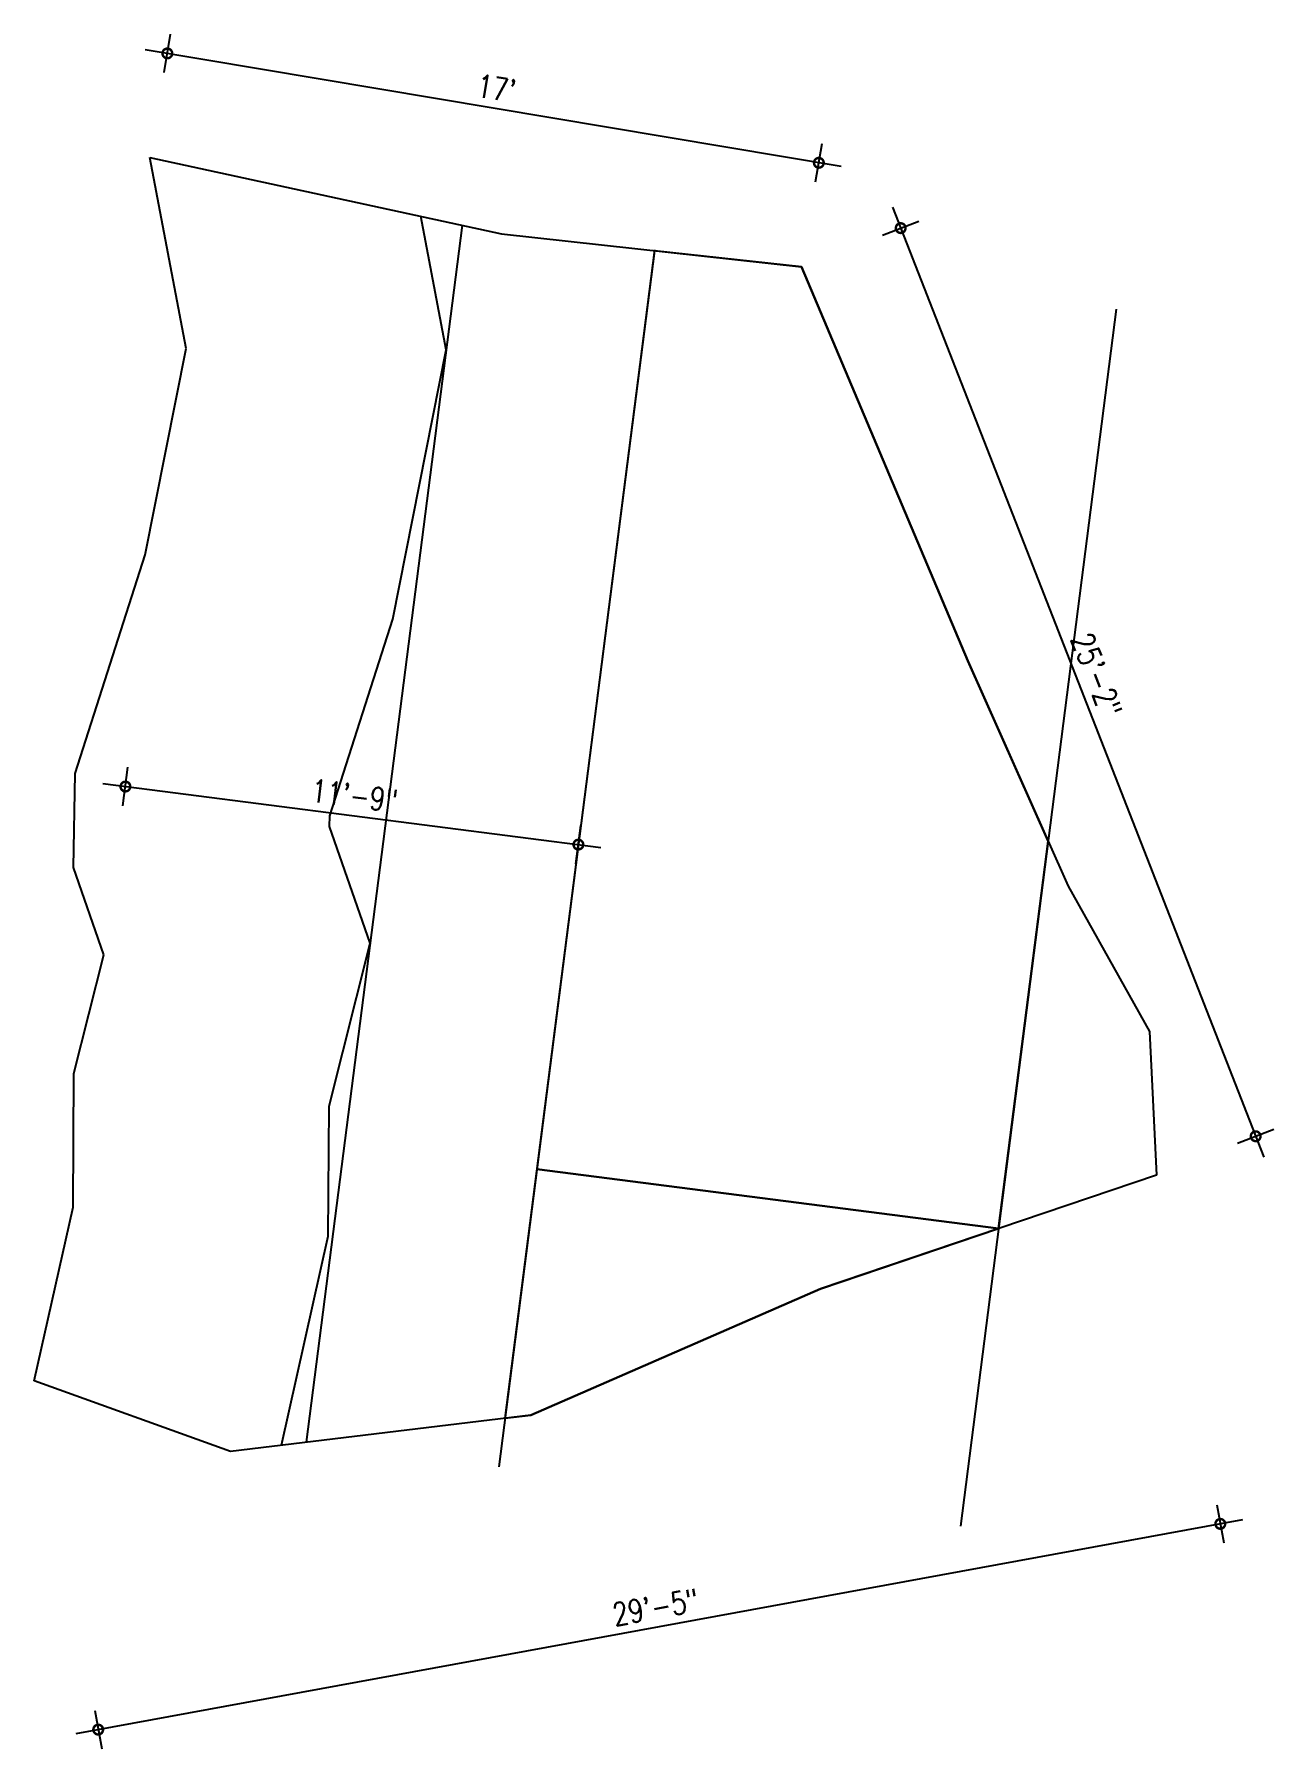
# Model space of a CAD drawing. Header units: inches. Extents: x 376358 to 406049, y -63575 to -53607.
# Drawn here: x 386055 to 386439, y -56744 to -56214 of the extents above; entities that cross this region are included whole.
import ezdxf

# ---------------------------------------------------------------- set-up
doc = ezdxf.new("R2010")
doc.units = ezdxf.units.IN
doc.header["$LTSCALE"] = 2
doc.header["$MEASUREMENT"] = 0
doc.header["$PDMODE"] = 34
doc.layers.get('0').update_dxf_attribs({"linetype": 'CONTINUOUS'})
doc.layers.get('DEFPOINTS').update_dxf_attribs({"color": 141, "linetype": 'CONTINUOUS'})
doc.styles.add('ROMANS', font='Romans.shx', dxfattribs={"width": 0.8})
doc.dimstyles.new('8 SCALE', dxfattribs={"dimscale": 0, "dimtxt": 7, "dimasz": 6, "dimexe": 6, "dimexo": 2, "dimgap": 2, "dimtad": 1, "dimdec": 0, "dimzin": 0, "dimdsep": 46, "dimlunit": 4, "dimtxsty": 'ROMANS', "dimblk": 'DOTSMALL', "dimcen": 0, "dimdle": 7, "dimclrd": 8, "dimclre": 8, "dimclrt": 3, "dimadec": 0, "dimazin": 0, "dimtfac": 1, "dimtdec": 0, "dimtofl": 0, "dimtmove": 2, "dimatfit": 3, "dimfxl": 6, "dimfxlon": 1, "dimtolj": 1, "dimtzin": 0, "dimarcsym": 0})

msp = doc.modelspace()

# ---------------------------------------------------------------- blocks, each defined once
blk = doc.blocks.new('_DOTSMALL')
at = {"color": 0, "linetype": 'ByBlock', "const_width": 0.5}
blk.add_lwpolyline([(-0.0625, 0, 1), (0.0625, 0, 1)], format="xyb", close=True, dxfattribs=at)
blk = doc.blocks.new('*D614')
at = {"color": 8, "lineweight": -2, "ltscale": 0.5, "transparency": 16777216}
for p, q in [((386082.91, -56452.58), (386084.43, -56440.68)), ((386076.72, -56445.74), (386230.74, -56465.48)), ((386223.03, -56470.54), (386224.56, -56458.64))]:
    blk.add_line(p, q, dxfattribs=at)
at = {"layer": 'DEFPOINTS', "color": 0, "ltscale": 0.5, "transparency": 16777216}
for p in [(386223.79, -56464.59), (386076.99, -56498.72), (386217.12, -56516.68)]:
    blk.add_point(p, dxfattribs=at)
at = {"color": 8, "lineweight": -2, "ltscale": 0.5, "transparency": 16777216, "xscale": 6, "yscale": 6, "zscale": 6}
for p, rotation in [((386083.67, -56446.63), 172.6987094236696), ((386223.79, -56464.59), 352.6987094236696)]:
    blk.add_blockref('_DOTSMALL', p, dxfattribs=dict(at, rotation=rotation))
at = {"color": 3, "ltscale": 0.5, "transparency": 16777216, "insert": (386154.51, -56449.49), "char_height": 7, "attachment_point": 5, "rotation": 352.6987, "style": 'ROMANS'}
blk.add_mtext('\\A1;11\'-9"', dxfattribs=at)
blk = doc.blocks.new('*D615')
at = {"color": 8, "lineweight": -2, "ltscale": 0.5, "transparency": 16777216}
for p, q in [((386429.24, -56673.38), (386068.36, -56739.53)), ((386421.27, -56668.74), (386423.44, -56680.54)), ((386074.17, -56732.36), (386076.33, -56744.17))]:
    blk.add_line(p, q, dxfattribs=at)
at = {"layer": 'DEFPOINTS', "color": 0, "ltscale": 0.5, "transparency": 16777216}
for p in [(386402.59, -56566.78), (386055.48, -56630.41), (386075.25, -56738.26)]:
    blk.add_point(p, dxfattribs=at)
at = {"color": 8, "lineweight": -2, "ltscale": 0.5, "transparency": 16777216, "xscale": 6, "yscale": 6, "zscale": 6}
for p, rotation in [((386422.36, -56674.64), 10.38709736987482), ((386075.25, -56738.26), 190.3870973698749)]:
    blk.add_blockref('_DOTSMALL', p, dxfattribs=dict(at, rotation=rotation))
at = {"color": 3, "ltscale": 0.5, "transparency": 16777216, "insert": (386247.69, -56700.39), "char_height": 7, "attachment_point": 5, "rotation": 10.3871, "style": 'ROMANS'}
blk.add_mtext('\\A1;29\'-5"', dxfattribs=at)
blk = doc.blocks.new('*D616')
at = {"color": 8, "lineweight": -2, "ltscale": 0.5, "transparency": 16777216}
for p, q in [((386095.64, -56225.84), (386097.63, -56214.01)), ((386305.09, -56254.9), (386089.73, -56218.77)), ((386297.19, -56259.66), (386299.18, -56247.83))]:
    blk.add_line(p, q, dxfattribs=at)
at = {"layer": 'DEFPOINTS', "color": 0, "ltscale": 0.5, "transparency": 16777216}
for p in [(386096.64, -56219.93), (386091.23, -56252.14), (386292.78, -56285.96)]:
    blk.add_point(p, dxfattribs=at)
at = {"color": 8, "lineweight": -2, "ltscale": 0.5, "transparency": 16777216, "xscale": 6, "yscale": 6, "zscale": 6}
for p, rotation in [((386096.64, -56219.93), 170.4748611746323), ((386298.18, -56253.75), 350.4748611746323)]:
    blk.add_blockref('_DOTSMALL', p, dxfattribs=dict(at, rotation=rotation))
at = {"color": 3, "ltscale": 0.5, "transparency": 16777216, "insert": (386198.43, -56230.75), "char_height": 7, "attachment_point": 5, "rotation": 350.4749, "style": 'ROMANS'}
blk.add_mtext("\\A1;17'", dxfattribs=at)
blk = doc.blocks.new('*D617')
at = {"color": 8, "lineweight": -2, "ltscale": 0.5, "transparency": 16777216}
for p, q in [((386320.94, -56267.43), (386435.85, -56561.29)), ((386317.9, -56276.13), (386329.08, -56271.76)), ((386427.71, -56556.96), (386438.88, -56552.59))]:
    blk.add_line(p, q, dxfattribs=at)
at = {"layer": 'DEFPOINTS', "color": 0, "ltscale": 0.5, "transparency": 16777216}
for p in [(386292.78, -56285.96), (386433.3, -56554.78), (386402.59, -56566.78)]:
    blk.add_point(p, dxfattribs=at)
at = {"color": 8, "lineweight": -2, "ltscale": 0.5, "transparency": 16777216, "xscale": 6, "yscale": 6, "zscale": 6}
for p, rotation in [((386323.49, -56273.95), 111.3562222751313), ((386433.3, -56554.78), 291.3562222751313)]:
    blk.add_blockref('_DOTSMALL', p, dxfattribs=dict(at, rotation=rotation))
at = {"color": 3, "ltscale": 0.5, "transparency": 16777216, "insert": (386384.14, -56412.12), "char_height": 7, "attachment_point": 5, "rotation": 291.3562, "style": 'ROMANS'}
blk.add_mtext('\\A1;25\'-2"', dxfattribs=at)

# ---------------------------------------------------------------- dimensions: what is measured, and where the dimension line sits
at = {"ltscale": 0.5}
for p1, p2, distance, picture, middle in [((386292.78, -56285.96), (386091.23, -56252.14), -32.66, '*D616', (386198.43, -56230.75)), ((386292.78, -56285.96), (386402.59, -56566.78), 32.98, '*D617', (386384.14, -56412.12)), ((386076.99, -56498.72), (386217.12, -56516.68), 52.52, '*D614', (386154.51, -56449.49)), ((386402.59, -56566.78), (386055.48, -56630.41), 109.65, '*D615', (386247.69, -56700.39))]:
    dim = msp.add_aligned_dim(p1=p1, p2=p2, distance=distance, dimstyle='8 SCALE', override={"dimscale": 1}, dxfattribs=at)
    dim.commit()
    dim.dimension.update_dxf_attribs({"geometry": picture, "text_midpoint": middle})

# ---------------------------------------------------------------- linework, layer by layer
at = {"ltscale": 0.5}
for p, q in [((386091.23, -56252.14), (386200.02, -56275.69)), ((386102.44, -56311.21), (386091.23, -56252.14)), ((386182.91, -56311.54), (386175.09, -56270.3)), ((386187.84, -56273.06), (386139.62, -56649.4)), ((386200.02, -56275.69), (386292.78, -56285.96)), ((386247.36, -56280.68), (386199.14, -56657.03)), ((386292.78, -56285.96), (386344.25, -56407.71)), ((386390.19, -56298.98), (386341.97, -56675.33)), ((386089.8, -56375.02), (386102.44, -56311.21)), ((386166.41, -56394.83), (386182.91, -56311.54)), ((386068.1, -56442.64), (386089.8, -56375.02)), ((386146.87, -56455.71), (386166.41, -56394.83)), ((386344.25, -56407.71), (386375.33, -56477.48)), ((386067.57, -56471.7), (386068.1, -56442.64)), ((386146.81, -56459.02), (386146.87, -56455.71)), ((386159.4, -56495.09), (386146.81, -56459.02)), ((386076.99, -56498.72), (386067.57, -56471.7)), ((386375.33, -56477.48), (386400.48, -56522.41)), ((386146.68, -56545.42), (386159.4, -56495.09)), ((386067.74, -56535.34), (386076.99, -56498.72)), ((386400.48, -56522.41), (386402.59, -56566.78)), ((386067.47, -56576.7), (386067.74, -56535.34)), ((386146.41, -56585.66), (386146.68, -56545.42)), ((386353.76, -56583.3), (386210.93, -56565)), ((386402.59, -56566.78), (386298.71, -56601.92)), ((386055.48, -56630.41), (386067.47, -56576.7)), ((386131.98, -56650.33), (386146.41, -56585.66)), ((386298.71, -56601.92), (386209.04, -56641.03)), ((386116.13, -56652.24), (386055.48, -56630.41)), ((386209.04, -56641.03), (386116.13, -56652.24))]:
    msp.add_line(p, q, dxfattribs=at)
for points in [[(386369.11, -56463.52), (386344.25, -56407.71), (386292.78, -56285.96), (386247.33, -56280.93), (386201.06, -56641.99), (386209.04, -56641.03), (386298.71, -56601.92), (386353.76, -56583.3)], [(386353.76, -56583.3), (386369.11, -56463.52), (386344.25, -56407.71), (386292.78, -56285.96), (386247.33, -56280.93), (386210.93, -56565)]]:
    msp.add_lwpolyline(points, close=True, dxfattribs=at)

msp.set_redraw_order([(e.dxf.handle, doc.entitydb.next_handle()) for e in msp.query("TEXT MTEXT ATTDEF DIMENSION ARC_DIMENSION")])  # texts and dimensions are drawn at this point

doc.saveas('drawing.dxf')
